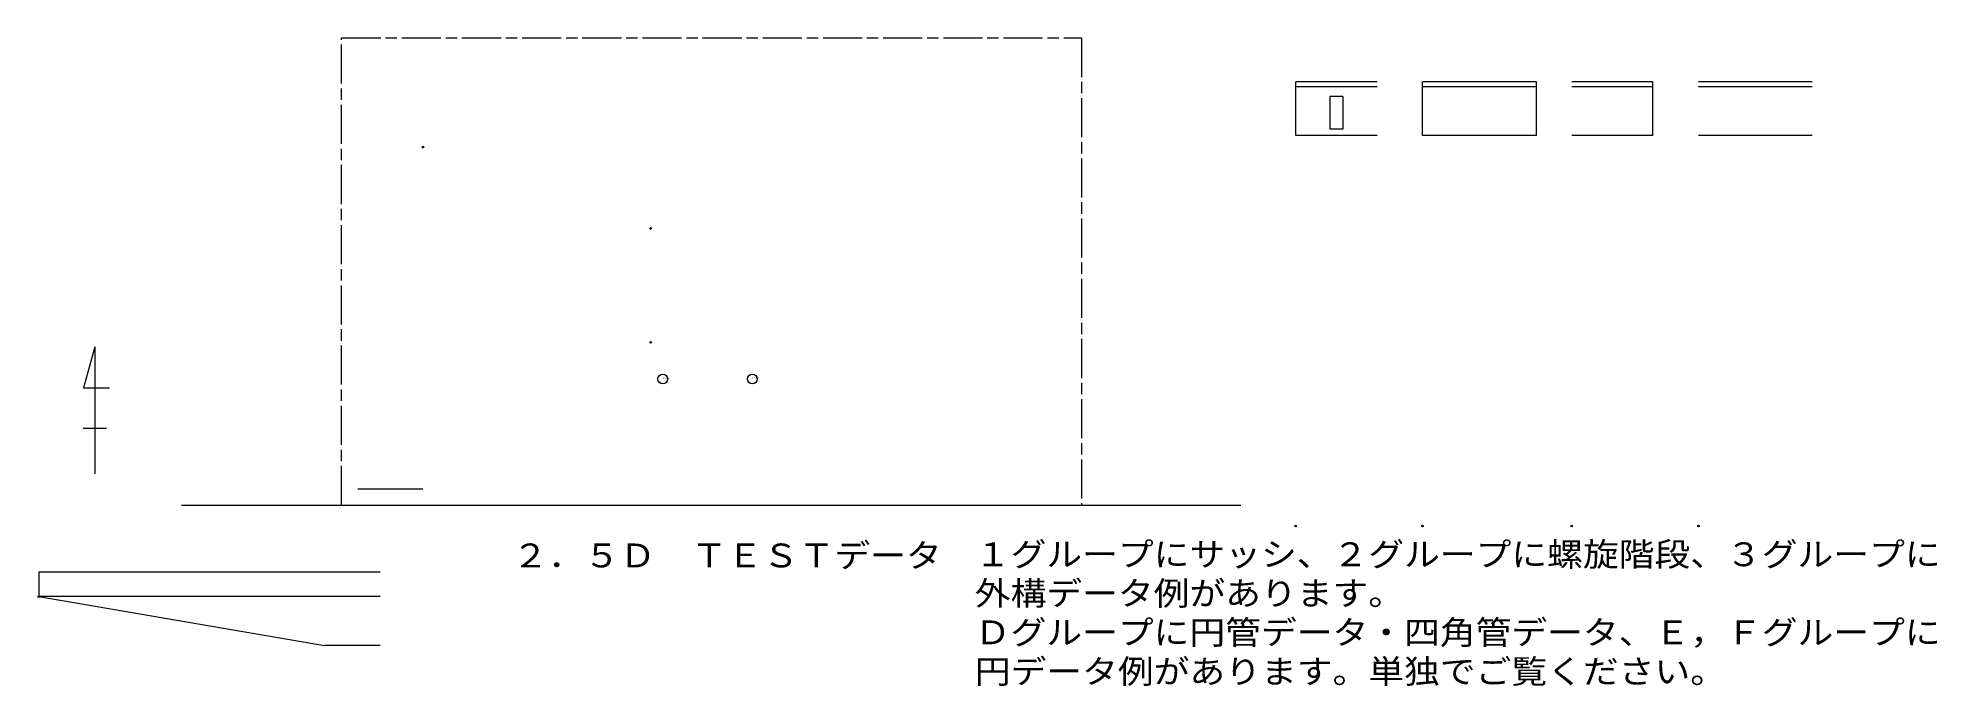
# Model space of a CAD drawing. Units: millimetres at full size, sheet at 1:200. Extents: x 1326 to 118101, y 837 to 80914.
# Drawn here: x 1326 to 118101, y 41082 to 80914 of the extents above; entities that cross this region are included whole.
import ezdxf
from ezdxf.enums import TextEntityAlignment as Align

# ---------------------------------------------------------------- set-up
doc = ezdxf.new("R2010")
doc.units = ezdxf.units.MM
doc.header["$LTSCALE"] = 200
doc.header["$PDMODE"] = 32
doc.header["$PDSIZE"] = 100
doc.linetypes.add('CHAIN', pattern=[18.5, 12, -1.5, 3.5, -1.5])
doc.layers.add('タイトル', color=6, linetype='Continuous')
for name, color, linetype, lineweight in [('搭屋北面', 7, 'Continuous', 9), ('搭屋南面', 7, 'Continuous', 9), ('搭屋東面', 7, 'Continuous', 9), ('搭屋西面', 7, 'Continuous', 9), ('敷地', 7, 'Continuous', 9), ('斜路擁壁', 7, 'Continuous', 9), ('玄関庇西', 7, 'Continuous', 9), ('玄関柱', 4, 'Continuous', 9), ('西\u3000面', 4, 'Continuous', 9)]:
    doc.layers.add(name, color=color, linetype=linetype, lineweight=lineweight)
doc.styles.add('ＭＳ ゴシック', font='')
doc.styles.get('ＭＳ ゴシック').set_extended_font_data('MS Gothic')

msp = doc.modelspace()

# ---------------------------------------------------------------- texts
at = {"layer": 'タイトル', "style": 'ＭＳ ゴシック', "width": 1.1}
for s, p in [('２．５Ｄ\u3000ＴＥＳＴデータ', (30502.7, 47932.8)), ('１グループにサッシ、２グループに螺旋階段、３グループに', (58934.5, 48005.8)), ('外構データ例があります。', (58934.5, 45605.8)), ('Ｄグループに円管データ・四角管データ、Ｅ，Ｆグループに', (58934.5, 43205.8)), ('円データ例があります。単独でご覧ください。', (58934.5, 40805.8))]:
    msp.add_text(s, height=1466, dxfattribs=at).set_placement(p, align=Align.BOTTOM_LEFT)
at = {"layer": '玄関柱', "style": 'ＭＳ ゴシック'}
msp.add_text('2.7,.2', height=73.31, rotation=90, dxfattribs=at).set_placement((39498.5, 59707.7), align=Align.BOTTOM_LEFT)
for p in [(39748.5, 59957.7), (45248.5, 59957.7)]:
    msp.add_text('2.7,0.2', height=73.31, dxfattribs=at).set_placement(p, align=Align.BOTTOM_LEFT)

# ---------------------------------------------------------------- linework, layer by layer
at = {"layer": '搭屋北面'}
for p, q in [((110434, 78214.3), (103434, 78214.3)), ((110434, 77914.3), (103434, 77914.3)), ((110434, 74914.3), (103434, 74914.3))]:
    msp.add_line(p, q, dxfattribs=at)
at = {"layer": '搭屋北面', "color": 5}
msp.add_point((103434, 50914.3), dxfattribs=at)
at = {"layer": '搭屋南面'}
for p, q in [((86462.5, 74914.3), (86462.5, 78214.3)), ((93462.5, 78214.3), (86462.5, 78214.3)), ((93462.5, 77914.3), (86462.5, 77914.3)), ((93462.5, 74914.3), (93462.5, 78214.3)), ((93462.5, 74914.3), (86462.5, 74914.3))]:
    msp.add_line(p, q, dxfattribs=at)
at = {"layer": '搭屋南面', "color": 5}
msp.add_point((86462.5, 50914.3), dxfattribs=at)
at = {"layer": '搭屋東面'}
for p, q in [((100636.3, 78214.3), (95636.3, 78214.3)), ((100636.3, 77914.3), (95636.3, 77914.3)), ((100636.3, 74914.3), (100636.3, 78214.3)), ((100636.3, 74914.3), (95636.3, 74914.3))]:
    msp.add_line(p, q, dxfattribs=at)
at = {"layer": '搭屋東面', "color": 5}
msp.add_point((95636.3, 50914.3), dxfattribs=at)
at = {"layer": '搭屋西面'}
for p, q in [((78664.9, 74914.3), (78664.9, 78214.3)), ((83664.9, 78214.3), (78664.9, 78214.3)), ((83664.9, 77914.3), (78664.9, 77914.3)), ((83664.9, 74914.3), (78664.9, 74914.3))]:
    msp.add_line(p, q, dxfattribs=at)
at = {"layer": '搭屋西面', "color": 4}
for p, q in [((80764.9, 77314.3), (80764.9, 75314.3)), ((81564.9, 77314.3), (80764.9, 77314.3)), ((81564.9, 77314.3), (81564.9, 75314.3)), ((81564.9, 75314.3), (80764.9, 75314.3))]:
    msp.add_line(p, q, dxfattribs=at)
at = {"layer": '搭屋西面', "color": 6}
msp.add_point((38998.5, 69207.7), dxfattribs=at)
at = {"layer": '搭屋西面', "color": 5}
msp.add_point((78664.9, 50914.3), dxfattribs=at)
at = {"layer": '敷地', "linetype": 'CHAIN'}
for p, q in [((19998.5, 52207.7), (19998.5, 80914.3)), ((19998.5, 80914.3), (65498.5, 80914.3)), ((65498.5, 80914.3), (65498.5, 52207.7))]:
    msp.add_line(p, q, dxfattribs=at)
at = {"layer": '敷地', "color": 2}
for p, q in [((4816.2, 61922.8), (4128.2, 59400)), ((4816.2, 61922.8), (4816.2, 54125.1)), ((4128.2, 59400), (5733.6, 59400)), ((4102.1, 56927.1), (5533, 56927.1))]:
    msp.add_line(p, q, dxfattribs=at)
at = {"layer": '敷地'}
for p, q in [((20998.5, 53207.7), (24998.5, 53207.7)), ((10161, 52207.7), (75294.6, 52207.7))]:
    msp.add_line(p, q, dxfattribs=at)
at = {"layer": '斜路擁壁'}
for p, q in [((22376.1, 48075.3), (1376.1, 48075.3)), ((1376.1, 48075.3), (1376.1, 46575.3)), ((22376.1, 46575.3), (1376.1, 46575.3)), ((1376.1, 46575.3), (18935.9, 43575.3)), ((22376.1, 43575.3), (18935.9, 43575.3))]:
    msp.add_line(p, q, dxfattribs=at)
at = {"layer": '斜路擁壁', "color": 5}
msp.add_point((1376.1, 46575.3), dxfattribs=at)
at = {"layer": '玄関庇西', "color": 6}
msp.add_point((38998.5, 62207.7), dxfattribs=at)
at = {"layer": '玄関柱', "color": 7}
for centre in [(39748.5, 59957.7), (45248.5, 59957.7)]:
    msp.add_circle(centre, 300, dxfattribs=at)
at = {"layer": '西\u3000面', "color": 6}
msp.add_point((24998.5, 74207.7), dxfattribs=at)

msp.set_redraw_order([(e.dxf.handle, doc.entitydb.next_handle()) for e in msp.query("TEXT MTEXT ATTDEF DIMENSION ARC_DIMENSION")])  # texts and dimensions are drawn at this point

doc.saveas('drawing.dxf')
